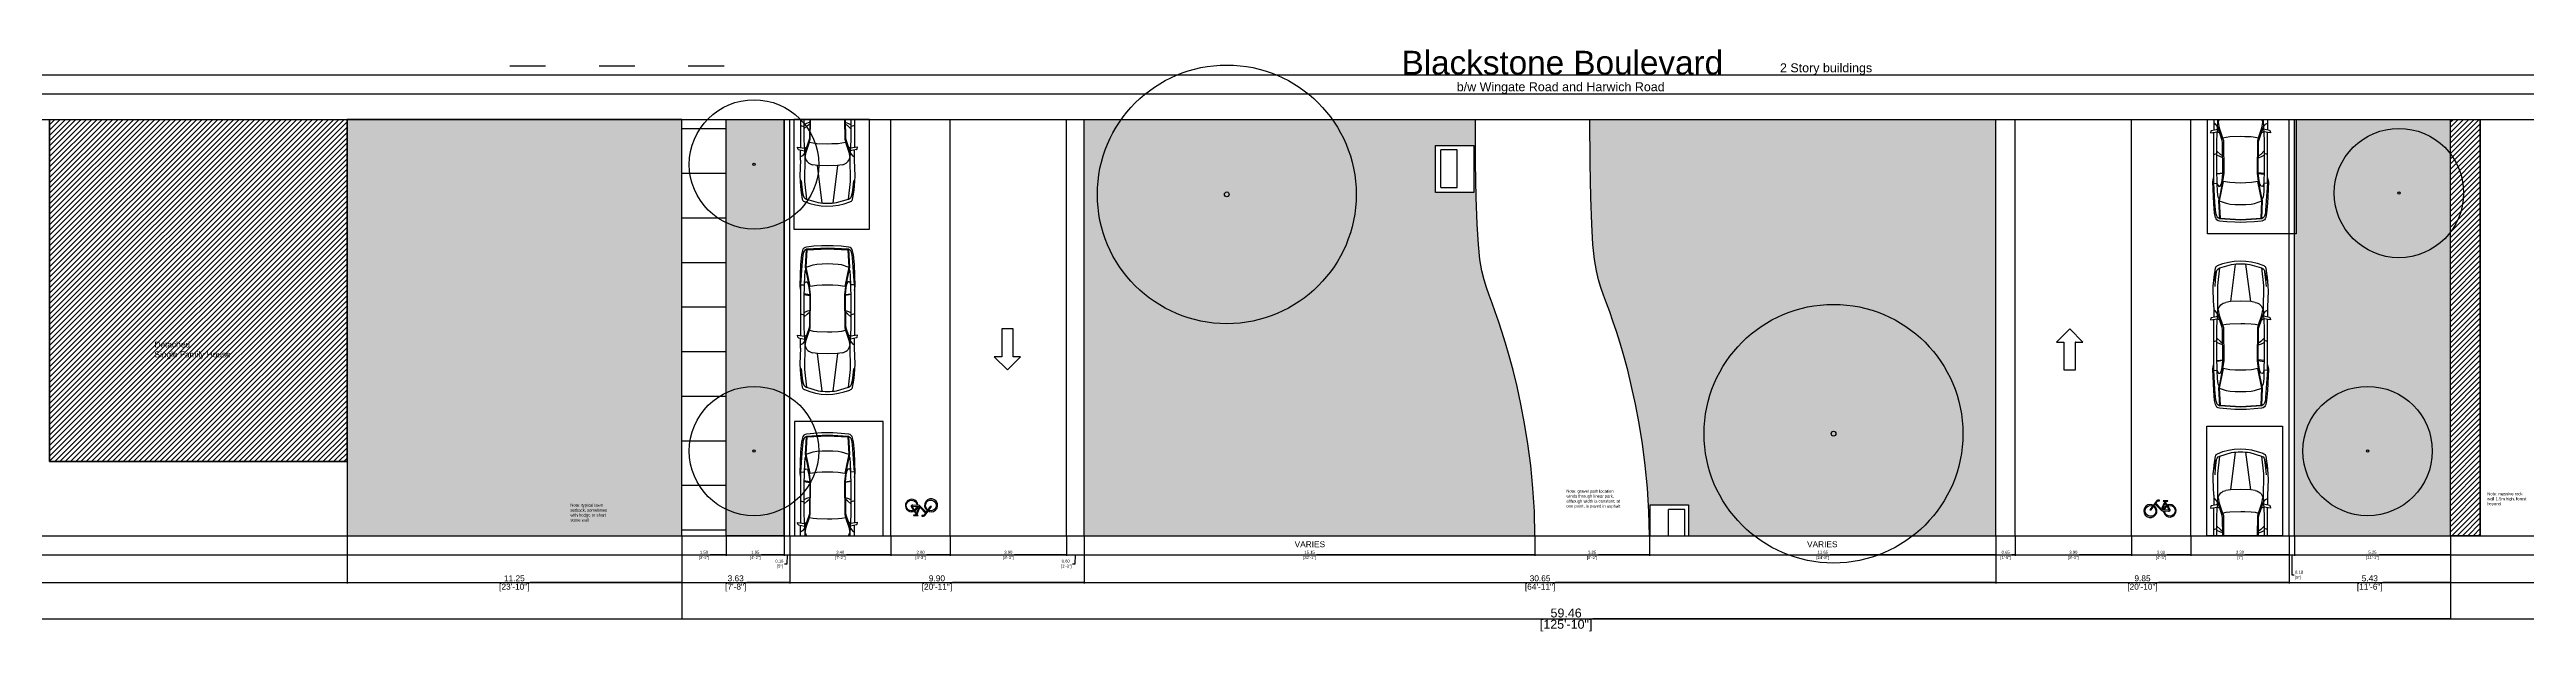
# Model space of a CAD drawing. Extents: x 4 to 262, y -261 to 351.
# Drawn here: x 4.4 to 87.7, y 8.4 to 28 of the extents above; entities that cross this region are included whole.
import ezdxf
from ezdxf.xclip import XClip

# ---------------------------------------------------------------- set-up
doc = ezdxf.new("R2010")
doc.units = 0
doc.header["$LTSCALE"] = 0.1
doc.header["$MEASUREMENT"] = 0
doc.header["$XCLIPFRAME"] = 2
doc.header["$PDMODE"] = 3
doc.linetypes.add('ACAD_ISO03W100', pattern=[30, 12, -18])
doc.layers.get('0').update_dxf_attribs({"color": 102})
for name, color, linetype in [('Cars', 4, 'Continuous'), ('Details', 9, 'Continuous'), ('Edge', 1, 'Continuous'), ('Hatch and Paving', 252, 'Continuous'), ('HIDDEN', 204, 'Continuous'), ('Lane Stripes', 2, 'Continuous'), ('Poche', 6, 'Continuous'), ('Text', 7, 'Continuous'), ('Trees', 3, 'Continuous')]:
    doc.layers.add(name, color=color, linetype=linetype)
doc.styles.get("Standard").update_dxf_attribs({"font": 'Arial.ttf'})
doc.dimstyles.get("Standard").update_dxf_attribs({"dimtxt": 0.1, "dimasz": 0.03, "dimexe": 0.03, "dimexo": 0.04, "dimgap": 0.04, "dimtad": 0, "dimtih": 1, "dimtoh": 1, "dimzin": 0, "dimdsep": 46, "dimtxsty": 'Standard', "dimblk": 'ARCHTICK', "dimblk1": 'ARCHTICK', "dimblk2": 'ARCHTICK', "dimcen": 0.09, "dimclrd": 256, "dimclre": 256, "dimadec": 0, "dimazin": 0, "dimtfac": 1, "dimtofl": 0, "dimtmove": 1, "dimatfit": 3, "dimfxl": 1, "dimtolj": 1, "dimtzin": 0, "dimlwe": -1, "dimarcsym": 0})

# ---------------------------------------------------------------- blocks, each defined once
blk = doc.blocks.new('Bicycle Symbol 1')
for points in [[(73.57, 153.93), (73.51, 153.85, -8.613761), (73.31, 153.96), (73.37, 154.05, 10.445874)], [(74.55, 154.16), (74.92, 153.59, -0.612321), (74.9, 153.56), (74.29, 153.59, -0.521368), (74.28, 153.62), (74.51, 154.16, -0.600478)], [(74.8, 154.05), (74.86, 153.97, -2.598053), (74.49, 153.42), (74.39, 153.43, 2.786508)], [(74.61, 153.95), (74.66, 153.86, 0.137852), (74.51, 153.64), (74.41, 153.65, -0.155303)]]:
    blk.add_lwpolyline(points, format="xyb", close=True)
blk.add_lwpolyline([(74.56, 154.31), (74.56, 154.32), (74.58, 154.35), (74.64, 154.36), (74.74, 154.38), (74.79, 154.4), (74.79, 154.42), (74.38, 154.43), (74.37, 154.43), (74.36, 154.42), (74.36, 154.41), (74.39, 154.4), (74.41, 154.38), (74.45, 154.35), (74.47, 154.33), (74.48, 154.32), (74.47, 154.29), (74.2, 153.66), (74.17, 153.68), (74.11, 153.74), (73.67, 154.19), (73.82, 154.39), (73.85, 154.41), (73.89, 154.43), (74.01, 154.43), (74.01, 154.48), (73.86, 154.48), (73.8, 154.46), (73.76, 154.44), (73.72, 154.4), (73.12, 153.58), (73.23, 153.58), (73.62, 154.11), (74.17, 153.55), (74.2, 153.52), (74.25, 153.5), (74.85, 153.47), (74.91, 153.47), (74.98, 153.49), (75.01, 153.51), (75.02, 153.56), (74.99, 153.64)], close=True)
blk = doc.blocks.new('Tree 1')
for radius in [2.175, 0.04]:
    blk.add_circle((19.781, 19.848), radius)
blk = doc.blocks.new('Car 1')
at = {"color": 8, "linetype": 'Continuous'}
for p, q in [((29.643, 20.905), (29.613, 20.182)), ((29.672, 21.235), (29.643, 20.905)), ((29.683, 20.872), (29.643, 20.221)), ((29.702, 21.376), (29.672, 21.235)), ((29.714, 21.228), (29.683, 20.872)), ((29.742, 21.327), (29.714, 21.228)), ((29.836, 21.421), (29.776, 21.38)), ((29.809, 20.82), (29.836, 21.421)), ((29.822, 20.756), (29.809, 20.82)), ((29.83, 20.822), (29.859, 21.401)), ((29.83, 20.822), (30.062, 20.899)), ((29.962, 20.168), (29.83, 20.822)), ((30.55, 21.463), (29.836, 21.421)), ((30.089, 21.523), (29.839, 21.496)), ((29.859, 21.401), (30.542, 21.441)), ((30.062, 20.899), (30.191, 20.924)), ((30.35, 21.538), (30.089, 21.523)), ((30.191, 20.924), (30.368, 20.938)), ((30.547, 21.543), (30.35, 21.538)), ((30.368, 20.938), (30.55, 20.94)), ((30.542, 21.441), (31.234, 21.401)), ((30.743, 21.538), (30.547, 21.543)), ((31.258, 21.421), (30.55, 21.463)), ((30.55, 20.94), (30.725, 20.938)), ((30.725, 20.938), (30.902, 20.924)), ((31.004, 21.523), (30.743, 21.538)), ((30.902, 20.924), (31.012, 20.906)), ((31.254, 21.496), (31.004, 21.523)), ((31.012, 20.906), (31.263, 20.822)), ((31.263, 20.822), (31.131, 20.168)), ((31.285, 20.82), (31.152, 20.164)), ((31.234, 21.401), (31.263, 20.822)), ((31.321, 21.376), (31.258, 21.421)), ((31.258, 21.421), (31.285, 20.82)), ((31.379, 21.228), (31.351, 21.327)), ((31.389, 21.134), (31.379, 21.228)), ((31.421, 20.669), (31.389, 21.134)), ((31.421, 21.235), (31.392, 21.372)), ((31.45, 20.905), (31.421, 21.235)), ((31.48, 20.182), (31.45, 20.905)), ((29.613, 20.182), (29.639, 20.04)), ((29.643, 20.221), (29.763, 20.228)), ((29.643, 20.221), (29.643, 18.514)), ((29.763, 20.228), (29.752, 19.766)), ((29.769, 20.504), (29.763, 20.228)), ((29.763, 20.228), (29.789, 20.305)), ((29.789, 20.69), (29.769, 20.504)), ((29.822, 20.756), (29.789, 20.69)), ((29.789, 20.305), (29.814, 20.332)), ((29.814, 20.332), (29.86, 20.322)), ((29.942, 20.164), (29.822, 20.756)), ((29.86, 20.322), (29.891, 20.271)), ((29.891, 20.271), (29.924, 20.133)), ((29.924, 20.133), (29.954, 19.896)), ((29.979, 19.902), (29.942, 20.164)), ((30.184, 20.202), (29.962, 20.168)), ((30.365, 20.215), (30.184, 20.202)), ((30.543, 20.217), (30.365, 20.215)), ((30.728, 20.215), (30.543, 20.217)), ((30.909, 20.202), (30.728, 20.215)), ((31.131, 20.168), (30.909, 20.202)), ((31.152, 20.164), (31.114, 19.902)), ((31.169, 20.133), (31.14, 19.896)), ((31.202, 20.271), (31.169, 20.133)), ((31.234, 20.322), (31.202, 20.271)), ((31.279, 20.332), (31.234, 20.322)), ((31.305, 20.69), (31.272, 20.756)), ((31.305, 20.305), (31.279, 20.332)), ((31.324, 20.504), (31.305, 20.69)), ((31.33, 20.228), (31.305, 20.305)), ((31.33, 20.228), (31.324, 20.504)), ((31.342, 19.766), (31.33, 20.228)), ((31.45, 20.221), (31.33, 20.228)), ((31.45, 20.221), (31.421, 20.669)), ((31.45, 20.221), (31.45, 18.514)), ((31.454, 20.04), (31.48, 20.182)), ((29.642, 19.256), (29.752, 19.222)), ((29.752, 19.766), (29.752, 18.789)), ((29.843, 19.328), (29.752, 19.284)), ((29.752, 19.142), (29.87, 19.256)), ((29.954, 19.894), (29.755, 19.924)), ((29.755, 19.899), (29.95, 19.87)), ((29.948, 19.366), (29.843, 19.328)), ((29.87, 19.256), (29.947, 19.307)), ((29.954, 19.896), (29.942, 18.855)), ((29.967, 18.785), (29.979, 19.902)), ((31.114, 19.902), (31.126, 18.785)), ((31.14, 19.896), (31.338, 19.924)), ((31.14, 19.896), (31.151, 18.855)), ((31.341, 19.899), (31.143, 19.87)), ((31.145, 19.366), (31.25, 19.328)), ((31.223, 19.256), (31.146, 19.307)), ((31.344, 19.14), (31.223, 19.256)), ((31.25, 19.328), (31.344, 19.283)), ((31.342, 18.789), (31.342, 19.766)), ((31.451, 19.256), (31.342, 19.222)), ((29.551, 18.47), (29.538, 18.53)), ((29.538, 18.53), (29.769, 18.496)), ((29.571, 18.449), (29.774, 18.402)), ((29.643, 18.092), (29.643, 18.432)), ((29.777, 18.333), (29.705, 18.239)), ((29.752, 18.789), (29.784, 18.185)), ((29.769, 18.496), (29.846, 18.532)), ((29.932, 18.784), (29.777, 18.333)), ((29.795, 18.185), (29.829, 18.365)), ((29.829, 18.365), (29.943, 18.698)), ((29.942, 18.855), (29.932, 18.784)), ((29.943, 18.698), (29.967, 18.785)), ((29.943, 18.698), (30.062, 18.67)), ((30.062, 18.67), (30.19, 18.655)), ((30.19, 18.655), (30.551, 18.644)), ((30.551, 18.644), (30.691, 18.648)), ((30.691, 18.648), (30.903, 18.655)), ((30.903, 18.655), (31.031, 18.67)), ((31.031, 18.67), (31.15, 18.698)), ((31.126, 18.785), (31.15, 18.698)), ((31.15, 18.698), (31.264, 18.365)), ((31.151, 18.855), (31.161, 18.784)), ((31.161, 18.784), (31.316, 18.333)), ((31.325, 18.496), (31.248, 18.532)), ((31.264, 18.365), (31.298, 18.185)), ((31.309, 18.185), (31.316, 18.333)), ((31.316, 18.333), (31.342, 18.789)), ((31.316, 18.333), (31.389, 18.239)), ((31.522, 18.449), (31.32, 18.402)), ((31.555, 18.53), (31.325, 18.496)), ((31.45, 18.092), (31.45, 18.432)), ((31.542, 18.47), (31.555, 18.53)), ((29.643, 18.092), (29.62, 17.566)), ((29.62, 17.566), (29.626, 17.384)), ((29.705, 18.239), (29.643, 18.204)), ((29.784, 18.185), (29.779, 17.375)), ((30.206, 17.913), (30.054, 17.938)), ((30.366, 16.648), (30.206, 17.913)), ((30.547, 17.902), (30.206, 17.913)), ((30.887, 17.913), (30.547, 17.902)), ((30.887, 17.913), (30.727, 16.648)), ((31.039, 17.938), (30.887, 17.913)), ((31.315, 17.375), (31.309, 18.185)), ((31.389, 18.239), (31.451, 18.204)), ((31.473, 17.566), (31.45, 18.092)), ((31.467, 17.384), (31.473, 17.566)), ((29.626, 17.384), (29.642, 17.219)), ((29.642, 17.219), (29.672, 17.173)), ((29.642, 17.219), (29.653, 17.087)), ((29.653, 17.087), (29.701, 16.784)), ((29.672, 17.173), (29.689, 17.09)), ((29.694, 17.185), (29.676, 17.408)), ((29.689, 17.09), (29.73, 16.918)), ((29.73, 16.918), (29.694, 17.185)), ((29.73, 16.918), (29.756, 16.848)), ((29.756, 16.848), (29.789, 16.813)), ((29.779, 17.375), (29.843, 16.78)), ((29.789, 16.813), (29.843, 16.78)), ((29.843, 16.78), (30.238, 16.663)), ((30.855, 16.663), (31.251, 16.78)), ((31.251, 16.78), (31.315, 17.375)), ((31.251, 16.78), (31.305, 16.813)), ((31.293, 16.689), (31.324, 16.702)), ((31.305, 16.813), (31.338, 16.848)), ((31.338, 16.848), (31.363, 16.918)), ((31.4, 17.185), (31.363, 16.918)), ((31.363, 16.918), (31.4, 17.074)), ((31.392, 16.784), (31.421, 16.954)), ((31.417, 17.408), (31.4, 17.185)), ((31.4, 17.074), (31.421, 17.173)), ((31.421, 17.173), (31.451, 17.219)), ((31.421, 16.954), (31.441, 17.087)), ((31.441, 17.087), (31.467, 17.384)), ((30.547, 16.543), (30.547, 16.543))]:
    blk.add_line(p, q, dxfattribs=at)
for centre, radius, start, end in [((29.857, 21.339), 0.159, 96.16538, 166.41696), ((29.844, 21.298), 0.106, 124.73204, 163.99899), ((31.237, 21.339), 0.159, 12.01395, 81.79184), ((31.249, 21.298), 0.106, 16.00092, 47.49703), ((29.577, 18.475), 0.0265, 191.85614, 256.84642), ((31.516, 18.475), 0.0265, 283.15242, 348.1427), ((30.107, 18.253), 0.32, 192.24129, 260.4689), ((30.987, 18.253), 0.319, 279.53099, 347.75863), ((29.805, 16.802), 0.106, 189.5619, 249.90026), ((30.547, 18.523), 1.98, 246.86969, 292.13072), ((30.547, 18.805), 2.164, 261.80609, 278.19384), ((31.288, 16.802), 0.106, 290.09965, 350.43801)]:
    blk.add_arc(centre, radius, start, end, dxfattribs=at)
blk = doc.blocks.new('_ArchTick')
at = {"color": 0, "linetype": 'ByBlock', "const_width": 0.15}
blk.add_lwpolyline([(-0.5, -0.5), (0.5, 0.5)], dxfattribs=at)
blk = doc.blocks.new('*D6')
at = {"layer": 'Defpoints', "color": 0, "transparency": 16777216}
for p in [(25.646, 11.615), (27.146, 11.615), (27.146, 10.968)]:
    blk.add_point(p, dxfattribs=at)
at = {"layer": 'Text', "transparency": 16777216}
for p, q in [((25.646, 11.575), (25.646, 10.938)), ((27.146, 11.575), (27.146, 10.938))]:
    blk.add_line(p, q, dxfattribs=at)
at = {"layer": 'Text', "lineweight": -2, "transparency": 16777216}
for p, q in [((25.646, 10.968), (26.188, 10.968)), ((27.146, 10.968), (26.605, 10.968))]:
    blk.add_line(p, q, dxfattribs=at)
at = {"layer": 'Text', "lineweight": -2, "transparency": 16777216, "xscale": 0.03, "yscale": 0.03, "zscale": 0.03, "rotation": 180}
blk.add_blockref('_ArchTick', (25.646, 10.968), dxfattribs=at)
at = {"layer": 'Text', "lineweight": -2, "transparency": 16777216, "xscale": 0.03, "yscale": 0.03, "zscale": 0.03}
blk.add_blockref('_ArchTick', (27.146, 10.968), dxfattribs=at)
at = {"layer": 'Text', "color": 0, "transparency": 16777216, "char_height": 0.1, "attachment_point": 5}
for s, insert in [('\\A1;[3\'-2"]', (26.396, 10.864)), ('\\A1;1.50', (26.396, 11.058))]:
    blk.add_mtext(s, dxfattribs=dict(at, insert=insert))
blk = doc.blocks.new('*D7')
at = {"layer": 'Defpoints', "color": 0, "transparency": 16777216}
for p in [(27.146, 11.615), (29.096, 11.615), (29.096, 10.968)]:
    blk.add_point(p, dxfattribs=at)
at = {"layer": 'Text', "transparency": 16777216}
for p, q in [((27.146, 11.575), (27.146, 10.938)), ((29.096, 11.575), (29.096, 10.938))]:
    blk.add_line(p, q, dxfattribs=at)
at = {"layer": 'Text', "lineweight": -2, "transparency": 16777216}
for p, q in [((27.146, 10.968), (27.913, 10.968)), ((29.096, 10.968), (28.33, 10.968))]:
    blk.add_line(p, q, dxfattribs=at)
at = {"layer": 'Text', "lineweight": -2, "transparency": 16777216, "xscale": 0.03, "yscale": 0.03, "zscale": 0.03, "rotation": 180}
blk.add_blockref('_ArchTick', (27.146, 10.968), dxfattribs=at)
at = {"layer": 'Text', "lineweight": -2, "transparency": 16777216, "xscale": 0.03, "yscale": 0.03, "zscale": 0.03}
blk.add_blockref('_ArchTick', (29.096, 10.968), dxfattribs=at)
at = {"layer": 'Text', "color": 0, "transparency": 16777216, "char_height": 0.1, "attachment_point": 5}
for s, insert in [('\\A1;[4\'-2"]', (28.121, 10.864)), ('\\A1;1.95', (28.121, 11.058))]:
    blk.add_mtext(s, dxfattribs=dict(at, insert=insert))
blk = doc.blocks.new('*D8')
at = {"layer": 'Defpoints', "color": 0, "transparency": 16777216}
for p in [(29.096, 11.615), (29.276, 11.615), (29.276, 10.968)]:
    blk.add_point(p, dxfattribs=at)
at = {"layer": 'Text', "transparency": 16777216}
for p, q in [((29.096, 11.575), (29.096, 10.938)), ((29.276, 11.575), (29.276, 10.938))]:
    blk.add_line(p, q, dxfattribs=at)
at = {"layer": 'Text', "lineweight": -2, "transparency": 16777216}
for p, q in [((29.096, 10.968), (29.276, 10.968)), ((29.186, 10.968), (29.179, 10.663)), ((29.179, 10.663), (29.099, 10.663))]:
    blk.add_line(p, q, dxfattribs=at)
at = {"layer": 'Text', "lineweight": -2, "transparency": 16777216, "xscale": 0.03, "yscale": 0.03, "zscale": 0.03, "rotation": 180}
blk.add_blockref('_ArchTick', (29.096, 10.968), dxfattribs=at)
at = {"layer": 'Text', "lineweight": -2, "transparency": 16777216, "xscale": 0.03, "yscale": 0.03, "zscale": 0.03}
blk.add_blockref('_ArchTick', (29.276, 10.968), dxfattribs=at)
at = {"layer": 'Text', "color": 0, "transparency": 16777216, "insert": (28.93, 10.663), "char_height": 0.1, "attachment_point": 5}
blk.add_mtext('\\A1;0.18\\P [5"]', dxfattribs=at)
blk = doc.blocks.new('*D9')
at = {"layer": 'Defpoints', "color": 0, "transparency": 16777216}
for p in [(29.276, 11.615), (32.676, 11.615), (32.676, 10.968)]:
    blk.add_point(p, dxfattribs=at)
at = {"layer": 'Text', "transparency": 16777216}
for p, q in [((29.276, 11.575), (29.276, 10.938)), ((32.676, 11.575), (32.676, 10.938))]:
    blk.add_line(p, q, dxfattribs=at)
at = {"layer": 'Text', "lineweight": -2, "transparency": 16777216}
for p, q in [((29.276, 10.968), (30.768, 10.968)), ((32.676, 10.968), (31.185, 10.968))]:
    blk.add_line(p, q, dxfattribs=at)
at = {"layer": 'Text', "lineweight": -2, "transparency": 16777216, "xscale": 0.03, "yscale": 0.03, "zscale": 0.03, "rotation": 180}
blk.add_blockref('_ArchTick', (29.276, 10.968), dxfattribs=at)
at = {"layer": 'Text', "lineweight": -2, "transparency": 16777216, "xscale": 0.03, "yscale": 0.03, "zscale": 0.03}
blk.add_blockref('_ArchTick', (32.676, 10.968), dxfattribs=at)
at = {"layer": 'Text', "color": 0, "transparency": 16777216, "char_height": 0.1, "attachment_point": 5}
for s, insert in [('\\A1;[7\'-2"]', (30.976, 10.864)), ('\\A1;3.40', (30.976, 11.058))]:
    blk.add_mtext(s, dxfattribs=dict(at, insert=insert))
blk = doc.blocks.new('*D10')
at = {"layer": 'Defpoints', "color": 0, "transparency": 16777216}
for p in [(32.676, 11.615), (34.676, 11.615), (34.676, 10.968)]:
    blk.add_point(p, dxfattribs=at)
at = {"layer": 'Text', "transparency": 16777216}
for p, q in [((32.676, 11.575), (32.676, 10.938)), ((34.676, 11.575), (34.676, 10.938))]:
    blk.add_line(p, q, dxfattribs=at)
at = {"layer": 'Text', "lineweight": -2, "transparency": 16777216}
for p, q in [((32.676, 10.968), (33.468, 10.968)), ((34.676, 10.968), (33.885, 10.968))]:
    blk.add_line(p, q, dxfattribs=at)
at = {"layer": 'Text', "lineweight": -2, "transparency": 16777216, "xscale": 0.03, "yscale": 0.03, "zscale": 0.03, "rotation": 180}
blk.add_blockref('_ArchTick', (32.676, 10.968), dxfattribs=at)
at = {"layer": 'Text', "lineweight": -2, "transparency": 16777216, "xscale": 0.03, "yscale": 0.03, "zscale": 0.03}
blk.add_blockref('_ArchTick', (34.676, 10.968), dxfattribs=at)
at = {"layer": 'Text', "color": 0, "transparency": 16777216, "char_height": 0.1, "attachment_point": 5}
for s, insert in [('\\A1;[4\'-3"]', (33.676, 10.864)), ('\\A1;2.00', (33.676, 11.058))]:
    blk.add_mtext(s, dxfattribs=dict(at, insert=insert))
blk = doc.blocks.new('*D11')
at = {"layer": 'Defpoints', "color": 0, "transparency": 16777216}
for p in [(34.676, 11.615), (38.576, 11.615), (38.576, 10.968)]:
    blk.add_point(p, dxfattribs=at)
at = {"layer": 'Text', "transparency": 16777216}
for p, q in [((34.676, 11.575), (34.676, 10.938)), ((38.576, 11.575), (38.576, 10.938))]:
    blk.add_line(p, q, dxfattribs=at)
at = {"layer": 'Text', "lineweight": -2, "transparency": 16777216}
for p, q in [((34.676, 10.968), (36.418, 10.968)), ((38.576, 10.968), (36.835, 10.968))]:
    blk.add_line(p, q, dxfattribs=at)
at = {"layer": 'Text', "lineweight": -2, "transparency": 16777216, "xscale": 0.03, "yscale": 0.03, "zscale": 0.03, "rotation": 180}
blk.add_blockref('_ArchTick', (34.676, 10.968), dxfattribs=at)
at = {"layer": 'Text', "lineweight": -2, "transparency": 16777216, "xscale": 0.03, "yscale": 0.03, "zscale": 0.03}
blk.add_blockref('_ArchTick', (38.576, 10.968), dxfattribs=at)
at = {"layer": 'Text', "color": 0, "transparency": 16777216, "char_height": 0.1, "attachment_point": 5}
for s, insert in [('\\A1;[8\'-3"]', (36.626, 10.864)), ('\\A1;3.90', (36.626, 11.058))]:
    blk.add_mtext(s, dxfattribs=dict(at, insert=insert))
blk = doc.blocks.new('*D12')
at = {"layer": 'Defpoints', "color": 0, "transparency": 16777216}
for p in [(38.576, 11.615), (39.176, 11.615), (39.176, 10.968)]:
    blk.add_point(p, dxfattribs=at)
at = {"layer": 'Text', "transparency": 16777216}
for p, q in [((38.576, 11.575), (38.576, 10.938)), ((39.176, 11.575), (39.176, 10.938))]:
    blk.add_line(p, q, dxfattribs=at)
at = {"layer": 'Text', "lineweight": -2, "transparency": 16777216}
for p, q in [((38.576, 10.968), (39.176, 10.968)), ((38.876, 10.968), (38.866, 10.663)), ((38.866, 10.663), (38.786, 10.663))]:
    blk.add_line(p, q, dxfattribs=at)
at = {"layer": 'Text', "lineweight": -2, "transparency": 16777216, "xscale": 0.03, "yscale": 0.03, "zscale": 0.03, "rotation": 180}
blk.add_blockref('_ArchTick', (38.576, 10.968), dxfattribs=at)
at = {"layer": 'Text', "lineweight": -2, "transparency": 16777216, "xscale": 0.03, "yscale": 0.03, "zscale": 0.03}
blk.add_blockref('_ArchTick', (39.176, 10.968), dxfattribs=at)
at = {"layer": 'Text', "color": 0, "transparency": 16777216, "insert": (38.554, 10.663), "char_height": 0.1, "attachment_point": 5}
blk.add_mtext('\\A1;0.60\\P [1\'-3"]', dxfattribs=at)
blk = doc.blocks.new('*D13')
at = {"layer": 'Defpoints', "color": 0, "transparency": 16777216}
for p in [(39.176, 11.615), (54.326, 11.615), (54.326, 10.968)]:
    blk.add_point(p, dxfattribs=at)
at = {"layer": 'Text', "transparency": 16777216}
for p, q in [((39.176, 11.575), (39.176, 10.938)), ((54.326, 11.575), (54.326, 10.938))]:
    blk.add_line(p, q, dxfattribs=at)
at = {"layer": 'Text', "lineweight": -2, "transparency": 16777216}
for p, q in [((39.176, 10.968), (46.504, 10.968)), ((54.326, 10.968), (46.999, 10.968))]:
    blk.add_line(p, q, dxfattribs=at)
at = {"layer": 'Text', "lineweight": -2, "transparency": 16777216, "xscale": 0.03, "yscale": 0.03, "zscale": 0.03, "rotation": 180}
blk.add_blockref('_ArchTick', (39.176, 10.968), dxfattribs=at)
at = {"layer": 'Text', "lineweight": -2, "transparency": 16777216, "xscale": 0.03, "yscale": 0.03, "zscale": 0.03}
blk.add_blockref('_ArchTick', (54.326, 10.968), dxfattribs=at)
at = {"layer": 'Text', "color": 0, "transparency": 16777216, "char_height": 0.1, "attachment_point": 5}
for s, insert in [('\\A1;[32\'-1"]', (46.751, 10.864)), ('\\A1;15.15', (46.751, 11.058))]:
    blk.add_mtext(s, dxfattribs=dict(at, insert=insert))
blk = doc.blocks.new('*D14')
at = {"layer": 'Defpoints', "color": 0, "transparency": 16777216}
for p in [(54.326, 11.615), (58.176, 11.615), (58.176, 10.968)]:
    blk.add_point(p, dxfattribs=at)
at = {"layer": 'Text', "transparency": 16777216}
for p, q in [((54.326, 11.575), (54.326, 10.938)), ((58.176, 11.575), (58.176, 10.938))]:
    blk.add_line(p, q, dxfattribs=at)
at = {"layer": 'Text', "lineweight": -2, "transparency": 16777216}
for p, q in [((54.326, 10.968), (56.043, 10.968)), ((58.176, 10.968), (56.46, 10.968))]:
    blk.add_line(p, q, dxfattribs=at)
at = {"layer": 'Text', "lineweight": -2, "transparency": 16777216, "xscale": 0.03, "yscale": 0.03, "zscale": 0.03, "rotation": 180}
blk.add_blockref('_ArchTick', (54.326, 10.968), dxfattribs=at)
at = {"layer": 'Text', "lineweight": -2, "transparency": 16777216, "xscale": 0.03, "yscale": 0.03, "zscale": 0.03}
blk.add_blockref('_ArchTick', (58.176, 10.968), dxfattribs=at)
at = {"layer": 'Text', "color": 0, "transparency": 16777216, "char_height": 0.1, "attachment_point": 5}
for s, insert in [('\\A1;[8\'-2"]', (56.251, 10.864)), ('\\A1;3.85', (56.251, 11.058))]:
    blk.add_mtext(s, dxfattribs=dict(at, insert=insert))
blk = doc.blocks.new('*D15')
at = {"layer": 'Defpoints', "color": 0, "transparency": 16777216}
for p in [(58.176, 11.615), (69.826, 11.615), (69.826, 10.968)]:
    blk.add_point(p, dxfattribs=at)
at = {"layer": 'Text', "transparency": 16777216}
for p, q in [((58.176, 11.575), (58.176, 10.938)), ((69.826, 11.575), (69.826, 10.938))]:
    blk.add_line(p, q, dxfattribs=at)
at = {"layer": 'Text', "lineweight": -2, "transparency": 16777216}
for p, q in [((58.176, 10.968), (63.754, 10.968)), ((69.826, 10.968), (64.249, 10.968))]:
    blk.add_line(p, q, dxfattribs=at)
at = {"layer": 'Text', "lineweight": -2, "transparency": 16777216, "xscale": 0.03, "yscale": 0.03, "zscale": 0.03, "rotation": 180}
blk.add_blockref('_ArchTick', (58.176, 10.968), dxfattribs=at)
at = {"layer": 'Text', "lineweight": -2, "transparency": 16777216, "xscale": 0.03, "yscale": 0.03, "zscale": 0.03}
blk.add_blockref('_ArchTick', (69.826, 10.968), dxfattribs=at)
at = {"layer": 'Text', "color": 0, "transparency": 16777216, "char_height": 0.1, "attachment_point": 5}
for s, insert in [('\\A1;[24\'-8"]', (64.001, 10.864)), ('\\A1;11.65', (64.001, 11.058))]:
    blk.add_mtext(s, dxfattribs=dict(at, insert=insert))
blk = doc.blocks.new('*D16')
at = {"layer": 'Defpoints', "color": 0, "transparency": 16777216}
for p in [(69.826, 11.615), (70.476, 11.615), (70.476, 10.968)]:
    blk.add_point(p, dxfattribs=at)
at = {"layer": 'Text', "transparency": 16777216}
for p, q in [((69.826, 11.575), (69.826, 10.938)), ((70.476, 11.575), (70.476, 10.938))]:
    blk.add_line(p, q, dxfattribs=at)
at = {"layer": 'Text', "lineweight": -2, "transparency": 16777216}
for p, q in [((69.826, 10.968), (69.943, 10.968)), ((70.476, 10.968), (70.36, 10.968))]:
    blk.add_line(p, q, dxfattribs=at)
at = {"layer": 'Text', "lineweight": -2, "transparency": 16777216, "xscale": 0.03, "yscale": 0.03, "zscale": 0.03, "rotation": 180}
blk.add_blockref('_ArchTick', (69.826, 10.968), dxfattribs=at)
at = {"layer": 'Text', "lineweight": -2, "transparency": 16777216, "xscale": 0.03, "yscale": 0.03, "zscale": 0.03}
blk.add_blockref('_ArchTick', (70.476, 10.968), dxfattribs=at)
at = {"layer": 'Text', "color": 0, "transparency": 16777216, "char_height": 0.1, "attachment_point": 5}
for s, insert in [('\\A1;[1\'-5"]', (70.151, 10.864)), ('\\A1;0.65', (70.151, 11.058))]:
    blk.add_mtext(s, dxfattribs=dict(at, insert=insert))
blk = doc.blocks.new('*D17')
at = {"layer": 'Defpoints', "color": 0, "transparency": 16777216}
for p in [(70.476, 11.615), (74.376, 11.615), (74.376, 10.968)]:
    blk.add_point(p, dxfattribs=at)
at = {"layer": 'Text', "transparency": 16777216}
for p, q in [((70.476, 11.575), (70.476, 10.938)), ((74.376, 11.575), (74.376, 10.938))]:
    blk.add_line(p, q, dxfattribs=at)
at = {"layer": 'Text', "lineweight": -2, "transparency": 16777216}
for p, q in [((70.476, 10.968), (72.218, 10.968)), ((74.376, 10.968), (72.635, 10.968))]:
    blk.add_line(p, q, dxfattribs=at)
at = {"layer": 'Text', "lineweight": -2, "transparency": 16777216, "xscale": 0.03, "yscale": 0.03, "zscale": 0.03, "rotation": 180}
blk.add_blockref('_ArchTick', (70.476, 10.968), dxfattribs=at)
at = {"layer": 'Text', "lineweight": -2, "transparency": 16777216, "xscale": 0.03, "yscale": 0.03, "zscale": 0.03}
blk.add_blockref('_ArchTick', (74.376, 10.968), dxfattribs=at)
at = {"layer": 'Text', "color": 0, "transparency": 16777216, "char_height": 0.1, "attachment_point": 5}
for s, insert in [('\\A1;[8\'-3"]', (72.426, 10.864)), ('\\A1;3.90', (72.426, 11.058))]:
    blk.add_mtext(s, dxfattribs=dict(at, insert=insert))
blk = doc.blocks.new('*D18')
at = {"layer": 'Defpoints', "color": 0, "transparency": 16777216}
for p in [(74.376, 11.615), (76.376, 11.615), (76.376, 10.968)]:
    blk.add_point(p, dxfattribs=at)
at = {"layer": 'Text', "transparency": 16777216}
for p, q in [((74.376, 11.575), (74.376, 10.938)), ((76.376, 11.575), (76.376, 10.938))]:
    blk.add_line(p, q, dxfattribs=at)
at = {"layer": 'Text', "lineweight": -2, "transparency": 16777216}
for p, q in [((74.376, 10.968), (75.168, 10.968)), ((76.376, 10.968), (75.585, 10.968))]:
    blk.add_line(p, q, dxfattribs=at)
at = {"layer": 'Text', "lineweight": -2, "transparency": 16777216, "xscale": 0.03, "yscale": 0.03, "zscale": 0.03, "rotation": 180}
blk.add_blockref('_ArchTick', (74.376, 10.968), dxfattribs=at)
at = {"layer": 'Text', "lineweight": -2, "transparency": 16777216, "xscale": 0.03, "yscale": 0.03, "zscale": 0.03}
blk.add_blockref('_ArchTick', (76.376, 10.968), dxfattribs=at)
at = {"layer": 'Text', "color": 0, "transparency": 16777216, "char_height": 0.1, "attachment_point": 5}
for s, insert in [('\\A1;[4\'-3"]', (75.376, 10.864)), ('\\A1;2.00', (75.376, 11.058))]:
    blk.add_mtext(s, dxfattribs=dict(at, insert=insert))
blk = doc.blocks.new('*D19')
at = {"layer": 'Defpoints', "color": 0, "transparency": 16777216}
for p in [(76.376, 11.615), (79.676, 11.615), (79.676, 10.968)]:
    blk.add_point(p, dxfattribs=at)
at = {"layer": 'Text', "transparency": 16777216}
for p, q in [((76.376, 11.575), (76.376, 10.938)), ((79.676, 11.575), (79.676, 10.938))]:
    blk.add_line(p, q, dxfattribs=at)
at = {"layer": 'Text', "lineweight": -2, "transparency": 16777216}
for p, q in [((76.376, 10.968), (77.857, 10.968)), ((79.676, 10.968), (78.195, 10.968))]:
    blk.add_line(p, q, dxfattribs=at)
at = {"layer": 'Text', "lineweight": -2, "transparency": 16777216, "xscale": 0.03, "yscale": 0.03, "zscale": 0.03, "rotation": 180}
blk.add_blockref('_ArchTick', (76.376, 10.968), dxfattribs=at)
at = {"layer": 'Text', "lineweight": -2, "transparency": 16777216, "xscale": 0.03, "yscale": 0.03, "zscale": 0.03}
blk.add_blockref('_ArchTick', (79.676, 10.968), dxfattribs=at)
at = {"layer": 'Text', "color": 0, "transparency": 16777216, "char_height": 0.1, "attachment_point": 5}
for s, insert in [('\\A1;3.30', (78.026, 11.058)), ("\\A1;[7']", (78.026, 10.864))]:
    blk.add_mtext(s, dxfattribs=dict(at, insert=insert))
blk = doc.blocks.new('*D20')
at = {"layer": 'Defpoints', "color": 0, "transparency": 16777216}
for p in [(79.676, 11.615), (79.856, 11.615), (79.856, 10.968)]:
    blk.add_point(p, dxfattribs=at)
at = {"layer": 'Text', "transparency": 16777216}
for p, q in [((79.676, 11.575), (79.676, 10.938)), ((79.856, 11.575), (79.856, 10.938))]:
    blk.add_line(p, q, dxfattribs=at)
at = {"layer": 'Text', "lineweight": -2, "transparency": 16777216}
for p, q in [((79.676, 10.968), (79.856, 10.968)), ((79.766, 10.968), (79.766, 10.3)), ((79.766, 10.3), (79.846, 10.3))]:
    blk.add_line(p, q, dxfattribs=at)
at = {"layer": 'Text', "lineweight": -2, "transparency": 16777216, "xscale": 0.03, "yscale": 0.03, "zscale": 0.03, "rotation": 180}
blk.add_blockref('_ArchTick', (79.676, 10.968), dxfattribs=at)
at = {"layer": 'Text', "lineweight": -2, "transparency": 16777216, "xscale": 0.03, "yscale": 0.03, "zscale": 0.03}
blk.add_blockref('_ArchTick', (79.856, 10.968), dxfattribs=at)
at = {"layer": 'Text', "color": 0, "transparency": 16777216, "char_height": 0.1, "attachment_point": 5}
for s, insert in [('\\A1;0.18', (80.015, 10.391)), ('\\A1;[5"]', (79.98, 10.197))]:
    blk.add_mtext(s, dxfattribs=dict(at, insert=insert))
blk = doc.blocks.new('*D21')
at = {"layer": 'Defpoints', "color": 0, "transparency": 16777216}
for p in [(79.856, 11.615), (85.106, 11.615), (85.106, 10.968)]:
    blk.add_point(p, dxfattribs=at)
at = {"layer": 'Text', "transparency": 16777216}
for p, q in [((79.856, 11.575), (79.856, 10.938)), ((85.106, 11.575), (85.106, 10.938))]:
    blk.add_line(p, q, dxfattribs=at)
at = {"layer": 'Text', "lineweight": -2, "transparency": 16777216}
for p, q in [((79.856, 10.968), (82.239, 10.968)), ((85.106, 10.968), (82.723, 10.968))]:
    blk.add_line(p, q, dxfattribs=at)
at = {"layer": 'Text', "lineweight": -2, "transparency": 16777216, "xscale": 0.03, "yscale": 0.03, "zscale": 0.03, "rotation": 180}
blk.add_blockref('_ArchTick', (79.856, 10.968), dxfattribs=at)
at = {"layer": 'Text', "lineweight": -2, "transparency": 16777216, "xscale": 0.03, "yscale": 0.03, "zscale": 0.03}
blk.add_blockref('_ArchTick', (85.106, 10.968), dxfattribs=at)
at = {"layer": 'Text', "color": 0, "transparency": 16777216, "char_height": 0.1, "attachment_point": 5}
for s, insert in [('\\A1;[11\'-1"]', (82.481, 10.864)), ('\\A1;5.25', (82.481, 11.058))]:
    blk.add_mtext(s, dxfattribs=dict(at, insert=insert))
blk = doc.blocks.new('*D22')
at = {"layer": 'Defpoints', "color": 0, "transparency": 16777216}
for p in [(25.646, 11.615), (29.276, 11.615), (29.276, 10.038)]:
    blk.add_point(p, dxfattribs=at)
at = {"layer": 'Text', "transparency": 16777216}
for p, q in [((25.646, 11.575), (25.646, 10.008)), ((29.276, 11.575), (29.276, 10.008))]:
    blk.add_line(p, q, dxfattribs=at)
at = {"layer": 'Text', "lineweight": -2, "transparency": 16777216}
for p, q in [((25.646, 10.038), (27.084, 10.038)), ((29.276, 10.038), (27.838, 10.038))]:
    blk.add_line(p, q, dxfattribs=at)
at = {"layer": 'Text', "lineweight": -2, "transparency": 16777216, "xscale": 0.03, "yscale": 0.03, "zscale": 0.03, "rotation": 180}
blk.add_blockref('_ArchTick', (25.646, 10.038), dxfattribs=at)
at = {"layer": 'Text', "lineweight": -2, "transparency": 16777216, "xscale": 0.03, "yscale": 0.03, "zscale": 0.03}
blk.add_blockref('_ArchTick', (29.276, 10.038), dxfattribs=at)
at = {"layer": 'Text', "color": 0, "transparency": 16777216, "char_height": 0.2, "attachment_point": 5}
for s, insert in [('\\A1;[7\'-8"]', (27.461, 9.871)), ('\\A1;3.63', (27.461, 10.18))]:
    blk.add_mtext(s, dxfattribs=dict(at, insert=insert))
blk = doc.blocks.new('*D23')
at = {"layer": 'Defpoints', "color": 0, "transparency": 16777216}
for p in [(29.276, 11.615), (39.176, 11.575), (39.176, 10.038)]:
    blk.add_point(p, dxfattribs=at)
at = {"layer": 'Text', "transparency": 16777216}
for p, q in [((29.276, 11.575), (29.276, 10.008)), ((39.176, 11.535), (39.176, 10.008))]:
    blk.add_line(p, q, dxfattribs=at)
at = {"layer": 'Text', "lineweight": -2, "transparency": 16777216}
for p, q in [((29.276, 10.038), (33.705, 10.038)), ((39.176, 10.038), (34.748, 10.038))]:
    blk.add_line(p, q, dxfattribs=at)
at = {"layer": 'Text', "lineweight": -2, "transparency": 16777216, "xscale": 0.03, "yscale": 0.03, "zscale": 0.03, "rotation": 180}
blk.add_blockref('_ArchTick', (29.276, 10.038), dxfattribs=at)
at = {"layer": 'Text', "lineweight": -2, "transparency": 16777216, "xscale": 0.03, "yscale": 0.03, "zscale": 0.03}
blk.add_blockref('_ArchTick', (39.176, 10.038), dxfattribs=at)
at = {"layer": 'Text', "color": 0, "transparency": 16777216, "char_height": 0.2, "attachment_point": 5}
for s, insert in [('\\A1;[20\'-11"]', (34.226, 9.871)), ('\\A1;9.90', (34.226, 10.18))]:
    blk.add_mtext(s, dxfattribs=dict(at, insert=insert))
blk = doc.blocks.new('*D24')
at = {"layer": 'Defpoints', "color": 0, "transparency": 16777216}
for p in [(39.176, 11.615), (69.826, 11.615), (69.826, 10.038)]:
    blk.add_point(p, dxfattribs=at)
at = {"layer": 'Text', "transparency": 16777216}
for p, q in [((39.176, 11.575), (39.176, 10.008)), ((69.826, 11.575), (69.826, 10.008))]:
    blk.add_line(p, q, dxfattribs=at)
at = {"layer": 'Text', "lineweight": -2, "transparency": 16777216}
for p, q in [((39.176, 10.038), (53.98, 10.038)), ((69.826, 10.038), (55.023, 10.038))]:
    blk.add_line(p, q, dxfattribs=at)
at = {"layer": 'Text', "lineweight": -2, "transparency": 16777216, "xscale": 0.03, "yscale": 0.03, "zscale": 0.03, "rotation": 180}
blk.add_blockref('_ArchTick', (39.176, 10.038), dxfattribs=at)
at = {"layer": 'Text', "lineweight": -2, "transparency": 16777216, "xscale": 0.03, "yscale": 0.03, "zscale": 0.03}
blk.add_blockref('_ArchTick', (69.826, 10.038), dxfattribs=at)
at = {"layer": 'Text', "color": 0, "transparency": 16777216, "char_height": 0.2, "attachment_point": 5}
for s, insert in [('\\A1;[64\'-11"]', (54.501, 9.871)), ('\\A1;30.65', (54.501, 10.18))]:
    blk.add_mtext(s, dxfattribs=dict(at, insert=insert))
blk = doc.blocks.new('*D25')
at = {"layer": 'Defpoints', "color": 0, "transparency": 16777216}
for p in [(69.826, 11.615), (79.676, 11.615), (79.676, 10.038)]:
    blk.add_point(p, dxfattribs=at)
at = {"layer": 'Text', "transparency": 16777216}
for p, q in [((69.826, 11.575), (69.826, 10.008)), ((79.676, 11.575), (79.676, 10.008))]:
    blk.add_line(p, q, dxfattribs=at)
at = {"layer": 'Text', "lineweight": -2, "transparency": 16777216}
for p, q in [((69.826, 10.038), (74.219, 10.038)), ((79.676, 10.038), (75.284, 10.038))]:
    blk.add_line(p, q, dxfattribs=at)
at = {"layer": 'Text', "lineweight": -2, "transparency": 16777216, "xscale": 0.03, "yscale": 0.03, "zscale": 0.03, "rotation": 180}
blk.add_blockref('_ArchTick', (69.826, 10.038), dxfattribs=at)
at = {"layer": 'Text', "lineweight": -2, "transparency": 16777216, "xscale": 0.03, "yscale": 0.03, "zscale": 0.03}
blk.add_blockref('_ArchTick', (79.676, 10.038), dxfattribs=at)
at = {"layer": 'Text', "color": 0, "transparency": 16777216, "char_height": 0.2, "attachment_point": 5}
for s, insert in [('\\A1;[20\'-10"]', (74.751, 9.871)), ('\\A1;9.85', (74.751, 10.18))]:
    blk.add_mtext(s, dxfattribs=dict(at, insert=insert))
blk = doc.blocks.new('*D26')
at = {"layer": 'Defpoints', "color": 0, "transparency": 16777216}
for p in [(79.676, 10.968), (85.106, 11.615), (85.106, 10.038)]:
    blk.add_point(p, dxfattribs=at)
at = {"layer": 'Text', "transparency": 16777216}
for p, q in [((79.676, 10.928), (79.676, 10.008)), ((85.106, 11.575), (85.106, 10.008))]:
    blk.add_line(p, q, dxfattribs=at)
at = {"layer": 'Text', "lineweight": -2, "transparency": 16777216}
for p, q in [((79.676, 10.038), (81.947, 10.038)), ((85.106, 10.038), (82.835, 10.038))]:
    blk.add_line(p, q, dxfattribs=at)
at = {"layer": 'Text', "lineweight": -2, "transparency": 16777216, "xscale": 0.03, "yscale": 0.03, "zscale": 0.03, "rotation": 180}
blk.add_blockref('_ArchTick', (79.676, 10.038), dxfattribs=at)
at = {"layer": 'Text', "lineweight": -2, "transparency": 16777216, "xscale": 0.03, "yscale": 0.03, "zscale": 0.03}
blk.add_blockref('_ArchTick', (85.106, 10.038), dxfattribs=at)
at = {"layer": 'Text', "color": 0, "transparency": 16777216, "char_height": 0.2, "attachment_point": 5}
for s, insert in [('\\A1;[11\'-6"]', (82.391, 9.871)), ('\\A1;5.43', (82.391, 10.18))]:
    blk.add_mtext(s, dxfattribs=dict(at, insert=insert))
blk = doc.blocks.new('*D27')
at = {"layer": 'Defpoints', "color": 0, "transparency": 16777216}
for p in [(14.396, 11.615), (14.396, 10.038), (25.646, 10.038)]:
    blk.add_point(p, dxfattribs=at)
at = {"layer": 'Text', "transparency": 16777216}
for p, q in [((14.396, 11.575), (14.396, 10.008)), ((25.646, 10.078), (25.646, 10.068))]:
    blk.add_line(p, q, dxfattribs=at)
at = {"layer": 'Text', "lineweight": -2, "transparency": 16777216}
for p, q in [((14.396, 10.038), (19.489, 10.038)), ((25.646, 10.038), (20.554, 10.038))]:
    blk.add_line(p, q, dxfattribs=at)
at = {"layer": 'Text', "lineweight": -2, "transparency": 16777216, "xscale": 0.03, "yscale": 0.03, "zscale": 0.03, "rotation": 180}
blk.add_blockref('_ArchTick', (14.396, 10.038), dxfattribs=at)
at = {"layer": 'Text', "lineweight": -2, "transparency": 16777216, "xscale": 0.03, "yscale": 0.03, "zscale": 0.03}
blk.add_blockref('_ArchTick', (25.646, 10.038), dxfattribs=at)
at = {"layer": 'Text', "color": 0, "transparency": 16777216, "char_height": 0.2, "attachment_point": 5}
for s, insert in [('\\A1;[23\'-10"]', (20.021, 9.871)), ('\\A1;11.25', (20.021, 10.18))]:
    blk.add_mtext(s, dxfattribs=dict(at, insert=insert))
blk = doc.blocks.new('*D28')
at = {"layer": 'Defpoints', "color": 0, "transparency": 16777216}
for p in [(25.646, 11.615), (85.106, 11.615), (85.106, 8.822)]:
    blk.add_point(p, dxfattribs=at)
at = {"layer": 'Text', "transparency": 16777216}
for p, q in [((25.646, 11.575), (25.646, 8.792)), ((85.106, 11.575), (85.106, 8.792))]:
    blk.add_line(p, q, dxfattribs=at)
at = {"layer": 'Text', "lineweight": -2, "transparency": 16777216}
for p, q in [((25.646, 8.822), (54.481, 8.822)), ((85.106, 8.822), (56.272, 8.822))]:
    blk.add_line(p, q, dxfattribs=at)
at = {"layer": 'Text', "lineweight": -2, "transparency": 16777216, "xscale": 0.03, "yscale": 0.03, "zscale": 0.03, "rotation": 180}
blk.add_blockref('_ArchTick', (25.646, 8.822), dxfattribs=at)
at = {"layer": 'Text', "lineweight": -2, "transparency": 16777216, "xscale": 0.03, "yscale": 0.03, "zscale": 0.03}
blk.add_blockref('_ArchTick', (85.106, 8.822), dxfattribs=at)
at = {"layer": 'Text', "color": 0, "transparency": 16777216, "char_height": 0.3, "attachment_point": 5}
for s, insert in [('\\A1;59.46', (55.376, 9.014)), ('\\A1;[125\'-10"]', (55.376, 8.591))]:
    blk.add_mtext(s, dxfattribs=dict(at, insert=insert))

msp = doc.modelspace()

# ---------------------------------------------------------------- hatches: boundary and pattern name
at = {"layer": 'Hatch and Paving'}
h = msp.add_hatch(dxfattribs=at)
h.set_pattern_fill('ANSI31', color=1)
h.paths.add_polyline_path([(14.396, 14.115), (4.396, 14.115), (4.396, 25.615), (14.396, 25.615)])
at = {"layer": 'Hatch and Paving', "transparency": 33554470}
h = msp.add_hatch(color=74, dxfattribs=at)
h.dxf.hatch_style = 1
h.paths.add_polyline_path([(79.856, 11.615), (85.106, 11.615), (85.106, 25.615), (79.856, 25.615)])
h.paths.add_polyline_path([(57.068, 18.481), (57.189, 18.095), (57.315, 17.663), (57.445, 17.178), (57.577, 16.636), (57.707, 16.04), (57.83, 15.395), (57.942, 14.707), (58.037, 13.979), (58.111, 13.218), (58.159, 12.428), (58.176, 11.615), (58.205, 11.615), (58.205, 12.656), (59.494, 12.656), (59.494, 11.615), (69.826, 11.615), (69.826, 25.615), (56.178, 25.615), (56.185, 24.15), (56.204, 22.991), (56.235, 22.092), (56.277, 21.41), (56.33, 20.9), (56.394, 20.519), (56.467, 20.22), (56.548, 19.961), (56.638, 19.702), (56.736, 19.432), (56.84, 19.143), (56.951, 18.828)])
h.paths.add_polyline_path([(52.617, 20.22), (52.544, 20.519), (52.48, 20.9), (52.427, 21.41), (52.385, 22.092), (52.354, 22.991), (52.335, 24.15), (52.328, 25.615), (39.176, 25.615), (39.176, 11.615), (54.326, 11.615), (54.309, 12.428), (54.261, 13.218), (54.187, 13.979), (54.092, 14.707), (53.98, 15.395), (53.857, 16.04), (53.727, 16.636), (53.595, 17.178), (53.465, 17.663), (53.339, 18.095), (53.218, 18.481), (53.101, 18.828), (52.99, 19.143), (52.886, 19.432), (52.788, 19.702), (52.698, 19.961)])
h.paths.add_polyline_path([(50.985, 23.164), (50.985, 24.739), (52.273, 24.739), (52.273, 23.164)], flags=16)
h.paths.add_polyline_path([(51.163, 23.329), (51.163, 24.589), (51.713, 24.589), (51.713, 23.329)], flags=0)
h.paths.add_polyline_path([(27.146, 25.615), (29.096, 25.615), (29.096, 11.615), (27.146, 11.615)])
h.paths.add_polyline_path([(25.646, 25.615), (14.396, 25.615), (14.396, 11.615), (25.646, 11.615)])
at = {"layer": 'HIDDEN'}
h = msp.add_hatch(dxfattribs=at)
h.set_pattern_fill('ANSI31', color=1)
h.paths.add_polyline_path([(86.106, 11.615), (85.106, 11.615), (85.106, 25.615), (86.106, 25.615)])

# ---------------------------------------------------------------- linework, layer by layer
at = {"layer": 'Cars'}
for points in [[(36.594, 17.19), (37.036, 17.632), (36.786, 17.632), (36.786, 18.57), (36.402, 18.57), (36.402, 17.632), (36.411, 17.632), (36.152, 17.632)], [(72.304, 18.57), (71.862, 18.128), (72.112, 18.128), (72.112, 17.19), (72.496, 17.19), (72.496, 18.128), (72.487, 18.128), (72.746, 18.128)]]:
    msp.add_lwpolyline(points, close=True, dxfattribs=at)
at = {"layer": 'Details'}
for p, q in [((27.146, 11.615), (27.146, 25.615)), ((29.096, 11.615), (29.096, 25.615)), ((79.856, 11.615), (79.856, 25.615)), ((51.713, 24.589), (51.163, 24.589)), ((51.163, 23.329), (51.163, 24.589)), ((51.713, 23.329), (51.713, 24.589)), ((51.163, 23.329), (51.713, 23.329)), ((59.369, 12.496), (58.819, 12.496)), ((58.819, 11.615), (58.819, 12.496)), ((59.369, 11.615), (59.369, 12.496))]:
    msp.add_line(p, q, dxfattribs=at)
msp.add_lwpolyline([(50.985, 24.739), (52.273, 24.739), (52.273, 23.164), (50.985, 23.164)], close=True, dxfattribs=at)
msp.add_lwpolyline([(58.205, 11.615), (58.205, 12.656), (59.494, 12.656), (59.494, 11.615)], dxfattribs=at)
at = {"layer": 'Edge'}
for p, q in [((25.646, 11.615), (25.646, 25.615)), ((29.276, 11.615), (29.276, 25.615)), ((39.176, 11.615), (39.176, 25.615)), ((69.826, 11.615), (69.826, 25.615)), ((79.676, 11.615), (79.676, 25.615)), ((14.396, 14.115), (14.396, 11.615))]:
    msp.add_line(p, q, dxfattribs=at)
for p in [(14.396, 25.615), (14.396, 11.615)]:
    msp.add_xline(p, (1, 0), dxfattribs=at)
for points in [[(54.326, 11.615), (54.309, 12.428), (54.261, 13.218), (54.187, 13.979), (54.092, 14.707), (53.98, 15.395), (53.857, 16.04), (53.727, 16.636), (53.595, 17.178), (53.465, 17.663), (53.339, 18.095), (53.218, 18.481), (53.101, 18.828), (52.99, 19.143), (52.886, 19.432), (52.788, 19.702), (52.698, 19.961), (52.617, 20.22), (52.544, 20.519), (52.48, 20.9), (52.427, 21.41), (52.385, 22.092), (52.354, 22.991), (52.335, 24.15), (52.328, 25.615)], [(58.176, 11.615), (58.159, 12.428), (58.111, 13.218), (58.037, 13.979), (57.942, 14.707), (57.83, 15.395), (57.707, 16.04), (57.577, 16.636), (57.445, 17.178), (57.315, 17.663), (57.189, 18.095), (57.068, 18.481), (56.951, 18.828), (56.84, 19.143), (56.736, 19.432), (56.638, 19.702), (56.548, 19.961), (56.467, 20.22), (56.394, 20.519), (56.33, 20.9), (56.277, 21.41), (56.235, 22.092), (56.204, 22.991), (56.185, 24.15), (56.178, 25.615)]]:
    msp.add_lwpolyline(points, dxfattribs=at)
at = {"layer": 'Hatch and Paving'}
for p, q in [((25.646, 25.31), (27.146, 25.31)), ((25.646, 23.81), (27.146, 23.81)), ((25.646, 22.31), (27.146, 22.31)), ((25.646, 20.81), (27.146, 20.81)), ((25.646, 19.31), (27.146, 19.31)), ((25.646, 17.81), (27.146, 17.81)), ((25.646, 16.31), (27.146, 16.31)), ((25.646, 14.81), (27.146, 14.81)), ((25.646, 13.31), (27.146, 13.31)), ((25.646, 11.81), (27.146, 11.81))]:
    msp.add_line(p, q, dxfattribs=at)
at = {"layer": 'HIDDEN'}
for p in [(48.765, 27.115), (48.765, 26.479), (85.106, 10.968), (85.106, 10.038), (85.106, 8.822)]:
    msp.add_xline(p, (1, 0), dxfattribs=at)
for points in [[(14.396, 14.115), (4.396, 14.115), (4.396, 25.615), (14.396, 25.615)], [(25.646, 25.615), (14.396, 25.615), (14.396, 11.615), (25.646, 11.615)], [(27.146, 25.615), (29.096, 25.615), (29.096, 11.615), (27.146, 11.615)], [(86.106, 11.615), (85.106, 11.615), (85.106, 25.615), (86.106, 25.615)]]:
    msp.add_lwpolyline(points, close=True, dxfattribs=at)
at = {"layer": 'Lane Stripes', "linetype": 'ACAD_ISO03W100'}
msp.add_line((19.869, 27.422), (27.282, 27.422), dxfattribs=at)
at = {"layer": 'Lane Stripes'}
for p, q in [((32.676, 11.615), (32.676, 25.615)), ((34.676, 11.615), (34.676, 25.615)), ((38.576, 11.615), (38.576, 25.615)), ((70.476, 11.615), (70.476, 25.615)), ((74.376, 11.615), (74.376, 25.615)), ((76.376, 11.615), (76.376, 25.615))]:
    msp.add_line(p, q, dxfattribs=at)
at = {"layer": 'Poche'}
for p, q in [((85.106, 11.615), (85.106, 25.615)), ((86.106, 11.615), (86.106, 25.615))]:
    msp.add_line(p, q, dxfattribs=at)
msp.add_lwpolyline([(4.396, 25.615), (4.396, 14.115), (14.396, 14.115), (14.396, 25.615)], dxfattribs=at)

# ---------------------------------------------------------------- block references
at = {"layer": 'Cars', "xscale": 0.3604707488091208, "yscale": 0.3604707488091208, "zscale": 0.3604707488091208, "rotation": 180}
msp.add_blockref('Bicycle Symbol 1', (60.401, 67.959), dxfattribs=at)
at = {"layer": 'Cars', "xscale": 0.3604707488091208, "yscale": 0.3604707488091208, "zscale": 0.3604707488091208}
msp.add_blockref('Bicycle Symbol 1', (48.642, -42.876), dxfattribs=at)
at = {"layer": 'HIDDEN'}
ref = msp.add_blockref('Car 1', (0, 6.154), dxfattribs=at)
XClip(ref).set_block_clipping_path([(29.4125626453, 15.7747511966), (31.9540938547, 19.4608216002)])
ref = msp.add_blockref('Car 1', (47.502, 43.695), dxfattribs=dict(at, xscale=-1, rotation=180))
XClip(ref).set_block_clipping_path([(29.4339731167, 18.0800128801), (32.4150355653, 21.9255684125)])
msp.add_blockref('Car 1', (0, -0.173), dxfattribs=at)
at = {"layer": 'HIDDEN', "xscale": -1, "rotation": 180}
msp.add_blockref('Car 1', (47.502, 37.402), dxfattribs=at)
at = {"layer": 'HIDDEN'}
ref = msp.add_blockref('Car 1', (0, -6.465), dxfattribs=at)
XClip(ref).set_block_clipping_path([(29.4339731167, 18.0800128801), (32.4150355653, 21.9255684125)])
ref = msp.add_blockref('Car 1', (47.502, 31.076), dxfattribs=dict(at, xscale=-1, rotation=180))
XClip(ref).set_block_clipping_path([(29.4125626453, 15.7747511966), (31.9540938547, 19.4608216002)])
at = {"layer": 'Trees', "xscale": 2, "yscale": 2, "zscale": 2}
for p in [(4.407, -16.6), (24.803, -24.649)]:
    msp.add_blockref('Tree 1', p, dxfattribs=at)
at = {"layer": 'Trees'}
for p in [(8.296, 4.256), (63.59, 3.293), (8.296, -5.385), (62.535, -5.385)]:
    msp.add_blockref('Tree 1', p, dxfattribs=at)

# ---------------------------------------------------------------- texts
at = {"layer": 'Text', "attachment_point": 1}
for s, width, insert, char_height in [('\\pi1.0791;Blackstone Boulevard', 12.78844, (48.765, 27.926), 0.8), ('\\pi1.7752;2 Story buildings', 6.61172, (60.79, 27.503), 0.3), ('\\pi2.9358;b/w Wingate Road and Harwich Road', 12.78844, (48.765, 26.865), 0.3), ('Detached \\PSingle Family House', 3.21951, (7.923, 18.146), 0.2), ('Note: typical lawn setback, sometimes with hedge or short stone wall', 1.33462, (21.905, 12.693), 0.1), ('Note: gravel path location winds through linear park, although width is constant; at one point, is paved in asphalt', 1.86761, (55.386, 13.164), 0.1), ('Note: massive rock wall 1.5m high, forest beyond', 1.33462, (86.339, 13.075), 0.1), ('\\pi0.93298;VARIES', 2.85096, (45.317, 11.429), 0.2), ('\\pi0.93298;VARIES', 2.85096, (62.541, 11.429), 0.2)]:
    msp.add_mtext_dynamic_manual_height_columns(s, width=width, gutter_width=1, heights=[0], dxfattribs=dict(at, insert=insert, char_height=char_height))

# ---------------------------------------------------------------- dimensions: what is measured, and where the dimension line sits
at = {"layer": 'Text'}
for base, p1, p2, override, picture, middle in [((14.396, 10.038), (25.646, 10.038), (14.396, 11.615), {"dimtxt": 0.2, "dimpost": '\\X'}, '*D27', (20.021, 10.038)), ((27.146, 10.968), (25.646, 11.615), (27.146, 11.615), {"dimpost": '\\X'}, '*D6', (26.396, 10.968)), ((29.276, 10.038), (25.646, 11.615), (29.276, 11.615), {"dimtxt": 0.2, "dimpost": '\\X'}, '*D22', (27.461, 10.038)), ((85.106, 8.822), (25.646, 11.615), (85.106, 11.615), {"dimtxt": 0.3, "dimpost": '\\X'}, '*D28', (55.376, 8.822)), ((29.096, 10.968), (27.146, 11.615), (29.096, 11.615), {"dimpost": '\\X'}, '*D7', (28.121, 10.968)), ((32.676, 10.968), (29.276, 11.615), (32.676, 11.615), {"dimpost": '\\X'}, '*D9', (30.976, 10.968)), ((39.176, 10.038), (29.276, 11.615), (39.176, 11.575), {"dimtxt": 0.2, "dimpost": '\\X'}, '*D23', (34.226, 10.038)), ((34.676, 10.968), (32.676, 11.615), (34.676, 11.615), {"dimpost": '\\X'}, '*D10', (33.676, 10.968)), ((38.576, 10.968), (34.676, 11.615), (38.576, 11.615), {"dimpost": '\\X'}, '*D11', (36.626, 10.968)), ((54.326, 10.968), (39.176, 11.615), (54.326, 11.615), {"dimpost": '\\X'}, '*D13', (46.751, 10.968)), ((69.826, 10.038), (39.176, 11.615), (69.826, 11.615), {"dimtxt": 0.2, "dimpost": '\\X'}, '*D24', (54.501, 10.038)), ((58.176, 10.968), (54.326, 11.615), (58.176, 11.615), {"dimpost": '\\X'}, '*D14', (56.251, 10.968)), ((69.826, 10.968), (58.176, 11.615), (69.826, 11.615), {"dimpost": '\\X'}, '*D15', (64.001, 10.968)), ((70.476, 10.968), (69.826, 11.615), (70.476, 11.615), {"dimpost": '\\X'}, '*D16', (70.151, 10.968)), ((79.676, 10.038), (69.826, 11.615), (79.676, 11.615), {"dimtxt": 0.2, "dimpost": '\\X'}, '*D25', (74.751, 10.038)), ((74.376, 10.968), (70.476, 11.615), (74.376, 11.615), {"dimpost": '\\X'}, '*D17', (72.426, 10.968)), ((76.376, 10.968), (74.376, 11.615), (76.376, 11.615), {"dimpost": '\\X'}, '*D18', (75.376, 10.968)), ((79.676, 10.968), (76.376, 11.615), (79.676, 11.615), {"dimpost": '\\X'}, '*D19', (78.026, 10.968)), ((79.856, 10.968), (79.676, 11.615), (79.856, 11.615), {"dimpost": '\\X'}, '*D20', (79.886, 10.3)), ((85.106, 10.038), (79.676, 10.968), (85.106, 11.615), {"dimtxt": 0.2, "dimpost": '\\X'}, '*D26', (82.391, 10.038)), ((85.106, 10.968), (79.856, 11.615), (85.106, 11.615), {"dimpost": '\\X'}, '*D21', (82.481, 10.968))]:
    dim = msp.add_linear_dim(base=base, p1=p1, p2=p2, dimstyle='Standard', override=override, dxfattribs=at)
    dim.commit()
    dim.dimension.update_dxf_attribs({"geometry": picture, "text_midpoint": middle})
for base, p1, p2, picture, middle in [((29.276, 10.968), (29.096, 11.615), (29.276, 11.615), '*D8', (29.059, 10.663)), ((39.176, 10.968), (38.576, 11.615), (39.176, 11.615), '*D12', (38.746, 10.663))]:
    dim = msp.add_linear_dim(base=base, p1=p1, p2=p2, dimstyle='Standard', override={"dimpost": '\\X'}, dxfattribs=at)
    dim.commit()
    dim.dimension.update_dxf_attribs({"geometry": picture, "text_midpoint": middle, "dimtype": 160})

doc.saveas('drawing.dxf')
